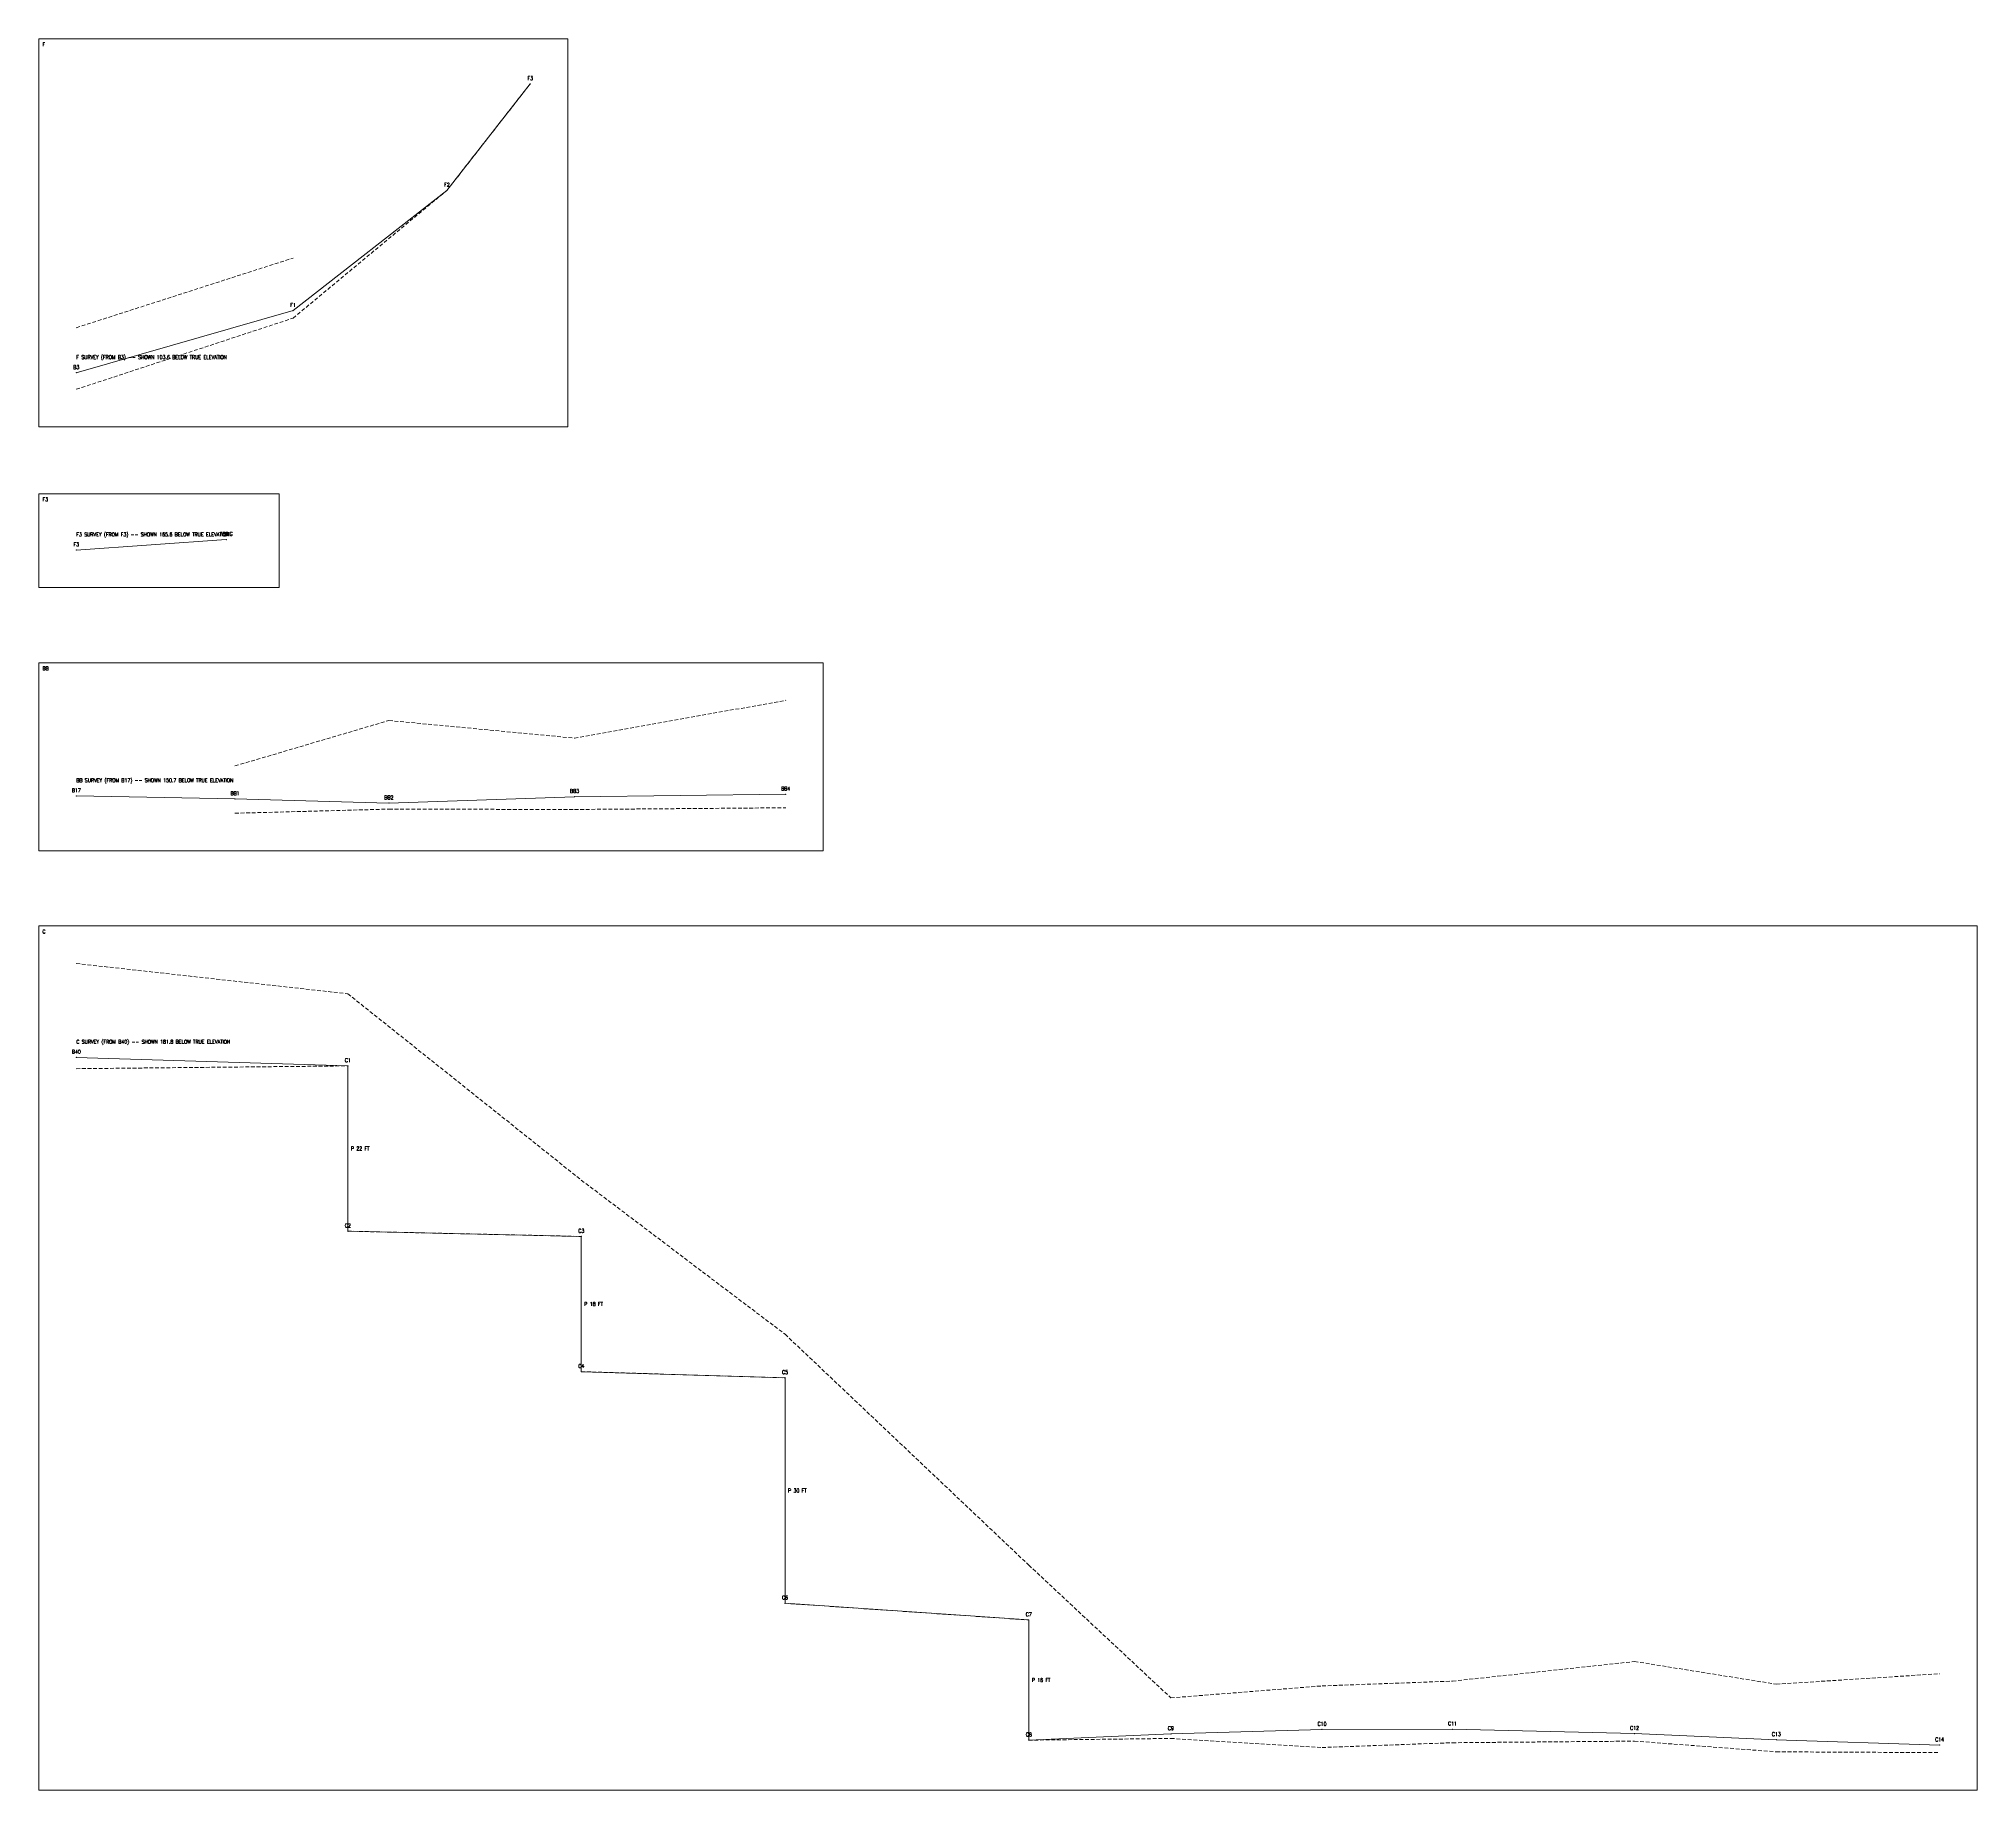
# Model space of a CAD drawing. Header units: feet. Extents: x -143 to 1604, y -1309 to 23.
# Drawn here: x -125.9 to 132.1, y -1160.1 to -926.9 of the extents above; entities that cross this region are included whole.
import ezdxf

# ---------------------------------------------------------------- set-up
doc = ezdxf.new("R2010")
doc.units = ezdxf.units.FT
doc.header["$MEASUREMENT"] = 0
doc.linetypes.add('DASHED', pattern=[0.75, 0.5, -0.25])
for name, color, linetype, lineweight, true_color in [('CTRL-PROFILE-BOX', 8, 'Continuous', 0, 0x808080), ('CTRL-PROFILE-CEILING-BB', 8, 'DASHED', 0, 0x808080), ('CTRL-PROFILE-CEILING-C', 8, 'DASHED', 0, 0x808080), ('CTRL-PROFILE-CEILING-F', 8, 'DASHED', 0, 0x808080), ('CTRL-PROFILE-FLOOR-BB', 8, 'DASHED', 0, 0x808080), ('CTRL-PROFILE-FLOOR-C', 8, 'DASHED', 0, 0x808080), ('CTRL-PROFILE-FLOOR-F', 8, 'DASHED', 0, 0x808080), ('CTRL-PROFILE-SHOTS-BB', 8, 'Continuous', 9, 0x808080), ('CTRL-PROFILE-SHOTS-C', 8, 'Continuous', 9, 0x808080), ('CTRL-PROFILE-SHOTS-F', 8, 'Continuous', 9, 0x808080), ('CTRL-PROFILE-SHOTS-F3', 8, 'Continuous', 9, 0x808080), ('CTRL-PROFILE-STATION-LABELS-BB', 1, 'Continuous', 0, 0xff0000), ('CTRL-PROFILE-STATION-LABELS-C', 1, 'Continuous', 0, 0xff0000), ('CTRL-PROFILE-STATION-LABELS-F', 1, 'Continuous', 0, 0xff0000), ('CTRL-PROFILE-STATION-LABELS-F3', 1, 'Continuous', 0, 0xff0000), ('CTRL-PROFILE-STATIONS-BB', 1, 'Continuous', 9, 0xff0000), ('CTRL-PROFILE-STATIONS-C', 1, 'Continuous', 9, 0xff0000), ('CTRL-PROFILE-STATIONS-F', 1, 'Continuous', 9, 0xff0000), ('CTRL-PROFILE-STATIONS-F3', 1, 'Continuous', 9, 0xff0000), ('CTRL-PROFILE-TEXT-LABELS-BB', 1, 'Continuous', 0, 0xff0000), ('CTRL-PROFILE-TEXT-LABELS-C', 1, 'Continuous', 0, 0xff0000), ('CTRL-PROFILE-TEXT-LABELS-F', 1, 'Continuous', 0, 0xff0000), ('CTRL-PROFILE-TEXT-LABELS-F3', 1, 'Continuous', 0, 0xff0000)]:
    doc.layers.add(name, color=color, linetype=linetype, lineweight=lineweight, true_color=true_color)
doc.styles.add('textstyle0', font='')
doc.styles.add('textstyle100', font='')
doc.styles.add('textstyle102', font='')
doc.styles.add('textstyle104', font='')
doc.styles.add('textstyle112', font='')
doc.styles.add('textstyle12', font='')
doc.styles.add('textstyle14', font='')
doc.styles.add('textstyle16', font='')
doc.styles.add('textstyle187', font='')
doc.styles.add('textstyle19', font='')
doc.styles.add('textstyle205', font='')
doc.styles.add('textstyle206', font='')
doc.styles.add('textstyle208', font='')
doc.styles.add('textstyle22', font='')
doc.styles.add('textstyle233', font='')
doc.styles.add('textstyle236', font='')
doc.styles.add('textstyle249', font='')
doc.styles.add('textstyle250', font='')
doc.styles.add('textstyle259', font='')
doc.styles.add('textstyle267', font='')
doc.styles.add('textstyle271', font='')
doc.styles.add('textstyle275', font='')
doc.styles.add('textstyle297', font='')
doc.styles.add('textstyle300', font='')
doc.styles.add('textstyle319', font='')
doc.styles.add('textstyle326', font='')
doc.styles.add('textstyle353', font='')
doc.styles.add('textstyle354', font='')
doc.styles.add('textstyle355', font='')
doc.styles.add('textstyle363', font='')
doc.styles.add('textstyle383', font='')
doc.styles.add('textstyle40', font='')
doc.styles.add('textstyle43', font='')
doc.styles.add('textstyle45', font='')
doc.styles.add('textstyle62', font='')
doc.styles.add('textstyle85', font='')
doc.styles.add('textstyle91', font='')
doc.styles.add('textstyle94', font='')
doc.styles.get('textstyle0').set_extended_font_data('standard')
doc.styles.get('textstyle100').set_extended_font_data('standard')
doc.styles.get('textstyle102').set_extended_font_data('standard')
doc.styles.get('textstyle104').set_extended_font_data('standard')
doc.styles.get('textstyle112').set_extended_font_data('standard')
doc.styles.get('textstyle12').set_extended_font_data('standard')
doc.styles.get('textstyle14').set_extended_font_data('standard')
doc.styles.get('textstyle16').set_extended_font_data('standard')
doc.styles.get('textstyle187').set_extended_font_data('standard')
doc.styles.get('textstyle19').set_extended_font_data('standard')
doc.styles.get('textstyle205').set_extended_font_data('standard')
doc.styles.get('textstyle206').set_extended_font_data('standard')
doc.styles.get('textstyle208').set_extended_font_data('standard')
doc.styles.get('textstyle22').set_extended_font_data('standard')
doc.styles.get('textstyle233').set_extended_font_data('standard')
doc.styles.get('textstyle236').set_extended_font_data('standard')
doc.styles.get('textstyle249').set_extended_font_data('standard')
doc.styles.get('textstyle250').set_extended_font_data('standard')
doc.styles.get('textstyle259').set_extended_font_data('standard')
doc.styles.get('textstyle267').set_extended_font_data('standard')
doc.styles.get('textstyle271').set_extended_font_data('standard')
doc.styles.get('textstyle275').set_extended_font_data('standard')
doc.styles.get('textstyle297').set_extended_font_data('standard')
doc.styles.get('textstyle300').set_extended_font_data('standard')
doc.styles.get('textstyle319').set_extended_font_data('standard')
doc.styles.get('textstyle326').set_extended_font_data('standard')
doc.styles.get('textstyle353').set_extended_font_data('standard')
doc.styles.get('textstyle354').set_extended_font_data('standard')
doc.styles.get('textstyle355').set_extended_font_data('standard')
doc.styles.get('textstyle363').set_extended_font_data('standard')
doc.styles.get('textstyle383').set_extended_font_data('standard')
doc.styles.get('textstyle40').set_extended_font_data('standard')
doc.styles.get('textstyle43').set_extended_font_data('standard')
doc.styles.get('textstyle45').set_extended_font_data('standard')
doc.styles.get('textstyle62').set_extended_font_data('standard')
doc.styles.get('textstyle85').set_extended_font_data('standard')
doc.styles.get('textstyle91').set_extended_font_data('standard')
doc.styles.get('textstyle94').set_extended_font_data('standard')

msp = doc.modelspace()

# ---------------------------------------------------------------- linework, layer by layer
at = {"layer": 'CTRL-PROFILE-BOX', "flags": 128}
for points in [[(-125.9, -978.59), (-55.49, -978.59), (-55.49, -926.93), (-125.9, -926.93)], [(-125.9, -999.99), (-93.9, -999.99), (-93.9, -987.49), (-125.9, -987.49)], [(-125.9, -1035.02), (-21.48, -1035.02), (-21.48, -1009.99), (-125.9, -1009.99)], [(-125.9, -1160.06), (132.1, -1160.06), (132.1, -1045.02), (-125.9, -1045.02)]]:
    msp.add_lwpolyline(points, close=True, dxfattribs=at)
at = {"layer": 'CTRL-PROFILE-CEILING-BB'}
msp.add_lwpolyline([(-99.78, -1023.72), (-79.29, -1017.67), (-54.58, -1020.02), (-26.48, -1014.99)], dxfattribs=at)
at = {"layer": 'CTRL-PROFILE-CEILING-C'}
msp.add_lwpolyline([(-120.9, -1050.02), (-84.76, -1054.05), (-53.69, -1078.85), (-26.57, -1099.37), (5.87, -1130.1), (24.78, -1147.77), (44.9, -1146.18), (62.26, -1145.54), (86.49, -1142.93), (105.36, -1145.95), (127.1, -1144.56)], dxfattribs=at)
at = {"layer": 'CTRL-PROFILE-CEILING-F'}
msp.add_lwpolyline([(-120.9, -965.39), (-92.06, -956.12)], dxfattribs=at)
at = {"layer": 'CTRL-PROFILE-FLOOR-BB'}
msp.add_lwpolyline([(-99.78, -1030.02), (-79.29, -1029.47), (-54.58, -1029.52), (-26.48, -1029.29)], dxfattribs=at)
at = {"layer": 'CTRL-PROFILE-FLOOR-C'}
msp.add_lwpolyline([(-120.9, -1064.02), (-84.76, -1063.65), (-84.76, -1085.65), (-53.69, -1086.35), (-53.69, -1104.35), (-26.57, -1105.17), (-26.57, -1135.18), (5.87, -1137.4), (5.87, -1153.4), (24.78, -1153.17), (44.9, -1154.38), (62.26, -1153.74), (86.49, -1153.53), (105.36, -1154.95), (127.1, -1155.06)], dxfattribs=at)
at = {"layer": 'CTRL-PROFILE-FLOOR-F'}
msp.add_lwpolyline([(-120.9, -973.59), (-92.06, -964.12), (-71.57, -947.11), (-60.49, -932.93)], dxfattribs=at)
at = {"layer": 'CTRL-PROFILE-SHOTS-BB'}
for p, q in [((-120.9, -1027.72), (-99.78, -1028.12)), ((-99.78, -1028.12), (-79.29, -1028.67)), ((-79.29, -1028.67), (-54.58, -1027.82)), ((-54.58, -1027.82), (-26.48, -1027.49))]:
    msp.add_line(p, q, dxfattribs=at)
at = {"layer": 'CTRL-PROFILE-SHOTS-C'}
for p, q in [((-120.9, -1062.52), (-84.76, -1063.65)), ((-84.76, -1063.65), (-84.76, -1085.65)), ((-84.76, -1085.65), (-53.69, -1086.35)), ((-53.69, -1086.35), (-53.69, -1104.35)), ((-53.69, -1104.35), (-26.57, -1105.17)), ((-26.57, -1105.17), (-26.57, -1135.18)), ((-26.57, -1135.18), (5.87, -1137.4)), ((5.87, -1137.4), (5.87, -1153.4)), ((5.87, -1153.4), (24.78, -1152.57)), ((24.78, -1152.57), (44.9, -1151.98)), ((44.9, -1151.98), (62.26, -1151.94)), ((62.26, -1151.94), (86.49, -1152.53)), ((86.49, -1152.53), (105.36, -1153.35)), ((105.36, -1153.35), (127.1, -1154.06))]:
    msp.add_line(p, q, dxfattribs=at)
at = {"layer": 'CTRL-PROFILE-SHOTS-F'}
for p, q in [((-71.57, -947.11), (-60.49, -932.93)), ((-92.06, -963.12), (-71.57, -947.11)), ((-120.9, -971.39), (-92.06, -963.12))]:
    msp.add_line(p, q, dxfattribs=at)
at = {"layer": 'CTRL-PROFILE-SHOTS-F3'}
msp.add_line((-120.9, -994.99), (-100.95, -993.59), dxfattribs=at)
at = {"layer": 'CTRL-PROFILE-STATIONS-BB'}
for p in [(-120.9, -1027.72), (-99.78, -1028.12), (-79.29, -1028.67), (-54.58, -1027.82), (-26.48, -1027.49)]:
    msp.add_point(p, dxfattribs=at)
at = {"layer": 'CTRL-PROFILE-STATIONS-C'}
for p in [(-120.9, -1062.52), (-84.76, -1063.65), (-84.76, -1085.65), (-53.69, -1086.35), (-53.69, -1104.35), (-26.57, -1105.17), (-26.57, -1135.18), (5.87, -1137.4), (24.78, -1152.57), (44.9, -1151.98), (62.26, -1151.94), (86.49, -1152.53), (5.87, -1153.4), (105.36, -1153.35), (127.1, -1154.06)]:
    msp.add_point(p, dxfattribs=at)
at = {"layer": 'CTRL-PROFILE-STATIONS-F'}
for p in [(-60.49, -932.93), (-71.57, -947.11), (-92.06, -963.12), (-120.9, -971.39)]:
    msp.add_point(p, dxfattribs=at)
at = {"layer": 'CTRL-PROFILE-STATIONS-F3'}
for p in [(-120.9, -994.99), (-100.95, -993.59)]:
    msp.add_point(p, dxfattribs=at)

# ---------------------------------------------------------------- texts
at = {"layer": 'CTRL-PROFILE-BOX', "char_height": 0.5, "width": 100, "attachment_point": 4}
for s, insert, style in [('F', (-125.4, -927.68), 'textstyle85'), ('F3', (-125.4, -988.24), 'textstyle267'), ('BB', (-125.4, -1010.74), 'textstyle297'), ('C', (-125.4, -1045.77), 'textstyle16')]:
    msp.add_mtext(s, dxfattribs=dict(at, insert=insert, style=style))
at = {"layer": 'CTRL-PROFILE-STATION-LABELS-BB', "char_height": 0.5, "width": 100, "attachment_point": 5}
for s, insert, style in [('B17', (-120.9, -1026.97), 'textstyle249'), ('BB4', (-26.48, -1026.74), 'textstyle19'), ('BB1', (-99.78, -1027.37), 'textstyle104'), ('BB2', (-79.29, -1027.92), 'textstyle353'), ('BB3', (-54.58, -1027.07), 'textstyle271')]:
    msp.add_mtext(s, dxfattribs=dict(at, insert=insert, style=style))
at = {"layer": 'CTRL-PROFILE-STATION-LABELS-C', "char_height": 0.5, "width": 100, "attachment_point": 5}
for s, insert, style in [('B40', (-120.9, -1061.77), 'textstyle91'), ('C1', (-84.76, -1062.9), 'textstyle22'), ('C2', (-84.76, -1084.9), 'textstyle275'), ('C3', (-53.69, -1085.6), 'textstyle100'), ('C4', (-53.69, -1103.6), 'textstyle354'), ('C5', (-26.57, -1104.42), 'textstyle40'), ('C6', (-26.57, -1134.43), 'textstyle355'), ('C7', (5.87, -1136.65), 'textstyle94'), ('C8', (5.87, -1152.65), 'textstyle300'), ('C9', (24.78, -1151.82), 'textstyle326'), ('C10', (44.9, -1151.23), 'textstyle259'), ('C11', (62.26, -1151.19), 'textstyle383'), ('C12', (86.49, -1151.78), 'textstyle187'), ('C13', (105.36, -1152.6), 'textstyle250'), ('C14', (127.1, -1153.31), 'textstyle319')]:
    msp.add_mtext(s, dxfattribs=dict(at, insert=insert, style=style))
at = {"layer": 'CTRL-PROFILE-STATION-LABELS-F', "char_height": 0.5, "width": 100, "attachment_point": 5}
for s, insert, style in [('F3', (-60.49, -932.18), 'textstyle205'), ('F2', (-71.57, -946.36), 'textstyle112'), ('F1', (-92.06, -962.37), 'textstyle45'), ('B3', (-120.9, -970.64), 'textstyle0')]:
    msp.add_mtext(s, dxfattribs=dict(at, insert=insert, style=style))
at = {"layer": 'CTRL-PROFILE-STATION-LABELS-F3', "char_height": 0.5, "width": 100, "attachment_point": 5}
for s, insert, style in [('F3DIG', (-100.95, -992.84), 'textstyle43'), ('F3', (-120.9, -994.24), 'textstyle363')]:
    msp.add_mtext(s, dxfattribs=dict(at, insert=insert, style=style))
at = {"layer": 'CTRL-PROFILE-TEXT-LABELS-BB', "insert": (-120.9, -1025.72), "char_height": 0.5, "width": 100, "attachment_point": 4, "style": 'textstyle206'}
msp.add_mtext('BB SURVEY (FROM B17) -- SHOWN 150.7 BELOW TRUE ELEVATION', dxfattribs=at)
at = {"layer": 'CTRL-PROFILE-TEXT-LABELS-C', "char_height": 0.5, "width": 100, "attachment_point": 4}
for s, insert, style in [('C SURVEY (FROM B40) -- SHOWN 181.8 BELOW TRUE ELEVATION', (-120.9, -1060.52), 'textstyle102'), ('P 22 FT', (-84.36, -1074.65), 'textstyle12'), ('P 18 FT', (-53.29, -1095.35), 'textstyle208'), ('P 30 FT', (-26.17, -1120.17), 'textstyle236'), ('P 16 FT', (6.27, -1145.4), 'textstyle14')]:
    msp.add_mtext(s, dxfattribs=dict(at, insert=insert, style=style))
at = {"layer": 'CTRL-PROFILE-TEXT-LABELS-F', "insert": (-120.9, -969.39), "char_height": 0.5, "width": 100, "attachment_point": 4, "style": 'textstyle62'}
msp.add_mtext('F SURVEY (FROM B3) -- SHOWN 103.6 BELOW TRUE ELEVATION', dxfattribs=at)
at = {"layer": 'CTRL-PROFILE-TEXT-LABELS-F3', "insert": (-120.9, -992.99), "char_height": 0.5, "width": 100, "attachment_point": 4, "style": 'textstyle233'}
msp.add_mtext('F3 SURVEY (FROM F3) -- SHOWN 165.6 BELOW TRUE ELEVATION', dxfattribs=at)

doc.saveas('drawing.dxf')
